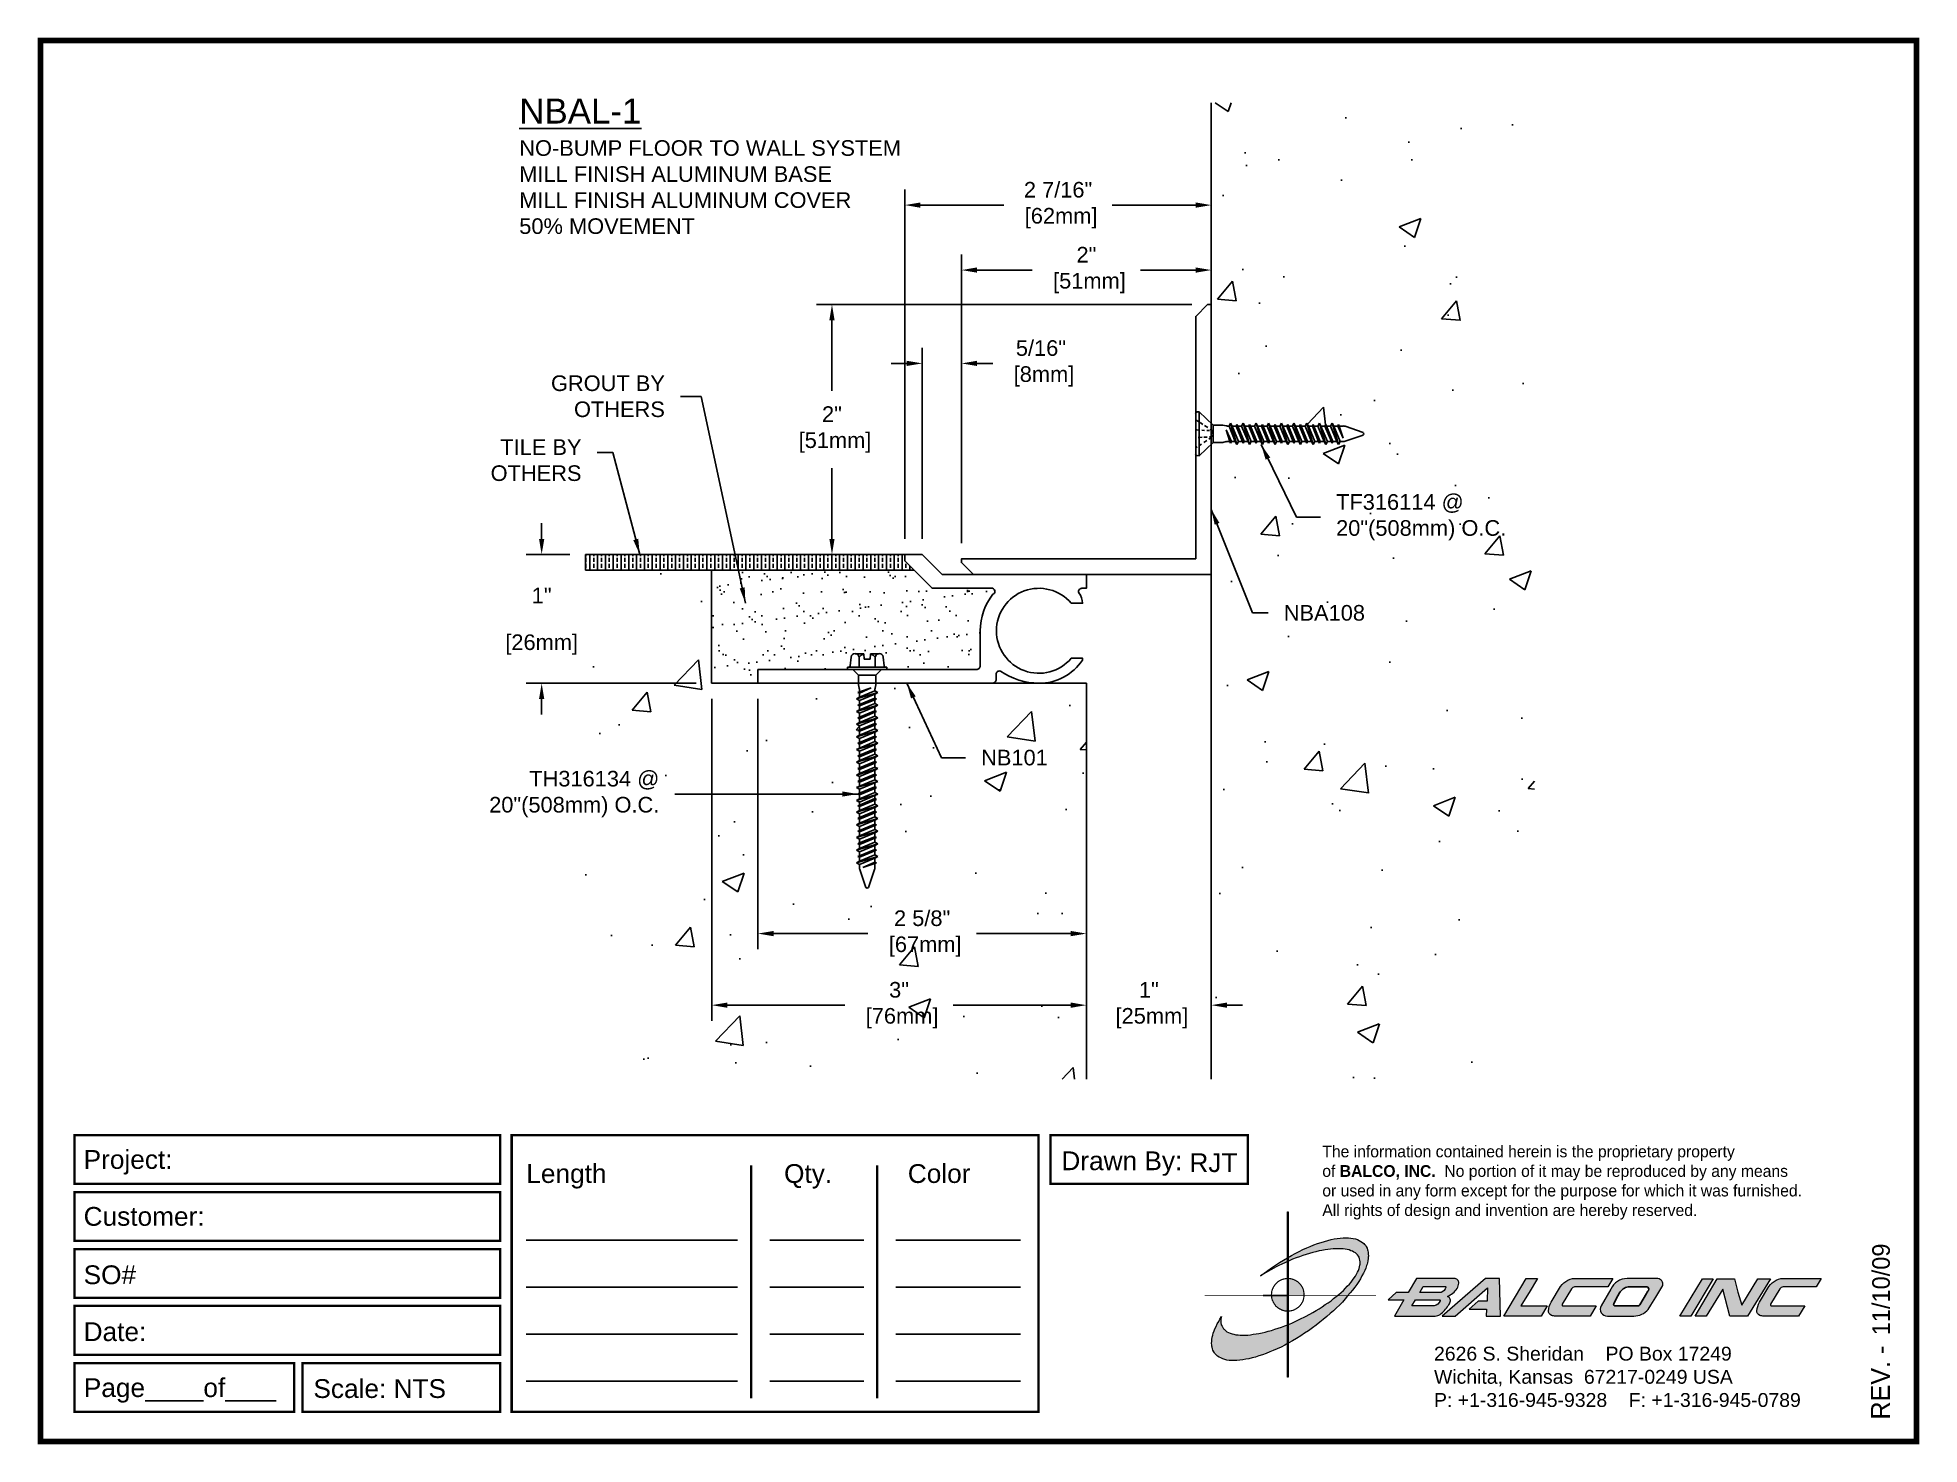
# Paper-space layout 'Layout1' of a CAD drawing. Header units: inches. Extents: x 0 to 10, y 0 to 7.5.
# The model-space entities are those that its viewports show. They can reach past a viewport. Long polylines and large blocks are cut down to what shows.
import ezdxf

# ---------------------------------------------------------------- set-up
doc = ezdxf.new("R2010")
doc.units = ezdxf.units.IN
doc.header["$MEASUREMENT"] = 0
for name, color, linetype in [('ANCHORS', 4, 'Continuous'), ('Border', 7, 'Continuous'), ('CONDITIONS', 1, 'Continuous'), ('DIMENSIONS', 3, 'Continuous'), ('METALS', 7, 'Continuous'), ('TEXT', 2, 'Continuous')]:
    doc.layers.add(name, color=color, linetype=linetype)
doc.styles.add('ARIAL', font='arial.ttf')
doc.styles.add('Copyright', font='ERASDEMI.TTF')
doc.dimstyles.new('Arial', dxfattribs={"dimtxt": 0.125, "dimasz": 0.125, "dimexe": 0.125, "dimexo": 0.125, "dimgap": 0.125, "dimtad": 0, "dimtih": 1, "dimtoh": 1, "dimdec": 4, "dimzin": 3, "dimdsep": 46, "dimlunit": 4, "dimtxsty": 'ARIAL', "dimcen": 0.125, "dimadec": 0, "dimazin": 0, "dimtfac": 1, "dimtdec": 4, "dimtofl": 0, "dimtmove": 0, "dimatfit": 3, "dimfxl": 0, "dimfrac": 2, "dimtolj": 1, "dimtzin": 0, "dimarcsym": 0})
pattern_1 = [(50, (5.1741, 3.6602), (1.79315, -0.15688), [0.1875, -2.0625]), (355, (5.1741, 3.6602), (-0.34688, 1.88048), [0.15, -1.65]), (100.451, (5.3236, 3.6471), (1.44627, 1.7236), [0.15935, -1.75286]), (46.184, (5.1741, 4.1602), (2.6681, -0.4138), [0.28125, -3.09375]), (96.636, (5.3965, 4.1257), (2.33666, 2.4353), [0.23903, -2.6293]), (351.184, (5.1741, 4.1602), (2.33665, 2.4353), [0.225, -2.475]), (21, (5.4241, 4.0352), (1.49227, -1.00655), [0.1875, -2.0625]), (326, (5.4241, 4.0352), (0.60829, 1.81288), [0.15, -1.65]), (71.451, (5.5485, 3.9513), (2.10056, 0.80633), [0.15935, -1.75286]), (37.5, (5.17414, 3.66016), (0.0304, 0.832235), [0, -1.63, 0, -1.675, 0, -1.65625]), (7.5, (5.1741, 3.6602), (0.657674, 0.98603), [0, -0.955, 0, -1.5925, 0, -0.63125]), (327.5, (4.61664, 3.66016), (1.334556, -0.056387), [0, -0.625, 0, -1.95, 0, -2.5875]), (317.5, (4.3666, 3.6602), (1.457965, 0.25026), [0, -0.8125, 0, -1.295, 0, -1.8375])]

psp = doc.layouts.get("Layout1")

# ---------------------------------------------------------------- texts
at = {"insert": (6.843, 1.591), "char_height": 0.0625, "width": 50.295, "attachment_point": 1, "style": 'Copyright'}
psp.add_mtext('The information contained herein is the proprietary property\\Pof {\\fEras Bold ITC|b0|i0|c0|p34;BALCO, INC.}  No portion of it may be reproduced by any means\\Por used in any form except for the purpose for which it was furnished.\\PAll rights of design and invention are hereby reserved.', dxfattribs=at)
at = {"layer": 'Border', "insert": (7.438, 0.52), "char_height": 0.074, "width": 2.3438, "attachment_point": 1, "style": 'ARIAL'}
psp.add_mtext('2626 S. Sheridan    PO Box 17249\\PWichita, Kansas  67217-0249 USA \\PP: +1-316-945-9328    F: +1-316-945-0789', dxfattribs=at)

msp = doc.modelspace()

# ---------------------------------------------------------------- texts
at = {"layer": 'TEXT', "insert": (8.60967, 13.72766), "char_height": 0.2, "width": 3.78125, "attachment_point": 1, "style": 'ARIAL'}
msp.add_mtext('{\\LNBAL-1\\P\\H0.625x;\\lNO-BUMP FLOOR TO WALL SYSTEM\\PMILL FINISH ALUMINUM BASE\\PMILL FINISH ALUMINUM COVER\\P50% MOVEMENT}', dxfattribs=at)
at = {"layer": 'TEXT', "char_height": 0.125, "style": 'ARIAL'}
for s, insert, attachment_point in [('GROUT BY\\POTHERS', (9.77547, 11.34437), 6), ('TILE BY\\POTHERS', (9.10799, 10.83297), 6), ('TF316114 @\\P20"(508mm) O.C.', (15.1488, 10.37629), 4), ('NBA108', (14.72979, 9.61104), 4), ('NB101', (12.30717, 8.4527), 4), ('TH316134 @\\P20"(508mm) O.C.', (9.73086, 8.16175), 6)]:
    msp.add_mtext(s, dxfattribs=dict(at, insert=insert, attachment_point=attachment_point))

# ---------------------------------------------------------------- blocks, each defined once
blk = doc.blocks.new('ACADlogo')
h = blk.add_hatch(color=256)
h.paths.add_polyline_path([(-3.346, 1.223), (-3.351, 1.223), (-3.351, 0.979), (-3.346, 0.982)])
h.paths.add_polyline_path([(-3.346, 0.961), (-3.351, 0.959), (-3.351, 0.868), (-3.346, 0.868)])
h.paths.add_polyline_path([(-3.346, 0.777), (-3.351, 0.777), (-3.351, 0.699), (-3.351, 0.695), (-3.35, 0.695), (-3.346, 0.695)])
h.paths.add_polyline_path([(-3.346, 0.864), (-3.346, 0.868), (-3.35, 0.868), (-3.351, 0.868), (-3.351, 0.777), (-3.346, 0.777), (-3.346, 0.778), (-3.348, 0.778)])
h.paths.add_polyline_path([(-3.346, 0.524), (-3.351, 0.521), (-3.351, 0.342), (-3.346, 0.342)])
h.paths.add_polyline_path([(-3.346, 0.695), (-3.351, 0.695), (-3.351, 0.621), (-3.346, 0.623)])
h.paths.add_polyline_path([(-3.346, 0.623), (-3.351, 0.621), (-3.351, 0.521), (-3.346, 0.524)])
h.paths.add_polyline_path([(-3.346, 0.982), (-3.351, 0.979), (-3.351, 0.959), (-3.346, 0.961)])
h = blk.add_hatch(color=175)
h.paths.add_polyline_path([(-3.518, 0.573), (-3.534, 0.571), (-3.548, 0.569), (-3.562, 0.567), (-3.576, 0.567), (-3.589, 0.566), (-3.602, 0.567), (-3.614, 0.568), (-3.625, 0.569), (-3.636, 0.572), (-3.646, 0.574), (-3.656, 0.577), (-3.664, 0.581), (-3.673, 0.585), (-3.679, 0.589), (-3.685, 0.595), (-3.688, 0.598), (-3.691, 0.6), (-3.695, 0.607), (-3.699, 0.614), (-3.703, 0.621), (-3.704, 0.626), (-3.705, 0.631), (-3.706, 0.637), (-3.706, 0.642), (-3.705, 0.648), (-3.705, 0.653), (-3.703, 0.659), (-3.702, 0.665), (-3.71, 0.652), (-3.717, 0.639), (-3.725, 0.626), (-3.731, 0.613), (-3.737, 0.601), (-3.741, 0.589), (-3.746, 0.577), (-3.749, 0.566), (-3.751, 0.555), (-3.753, 0.544), (-3.754, 0.538), (-3.754, 0.533), (-3.755, 0.523), (-3.754, 0.513), (-3.753, 0.508), (-3.752, 0.503), (-3.75, 0.494), (-3.748, 0.486), (-3.743, 0.477), (-3.74, 0.473), (-3.738, 0.469), (-3.734, 0.465), (-3.73, 0.461), (-3.723, 0.455), (-3.715, 0.449), (-3.706, 0.445), (-3.695, 0.44), (-3.685, 0.437), (-3.674, 0.434), (-3.661, 0.432), (-3.648, 0.431), (-3.634, 0.431), (-3.62, 0.431), (-3.604, 0.433), (-3.588, 0.435), (-3.572, 0.438), (-3.556, 0.441), (-3.538, 0.445), (-3.52, 0.449), (-3.503, 0.456), (-3.483, 0.461), (-3.464, 0.469), (-3.445, 0.477), (-3.426, 0.485), (-3.406, 0.494), (-3.385, 0.503), (-3.364, 0.514), (-3.351, 0.521), (-3.351, 0.621), (-3.364, 0.616), (-3.382, 0.609), (-3.4, 0.603), (-3.418, 0.598), (-3.436, 0.592), (-3.453, 0.587), (-3.47, 0.583), (-3.486, 0.579), (-3.503, 0.576)])
h.paths.add_polyline_path([(-3.215, 0.687), (-3.251, 0.667), (-3.289, 0.649), (-3.327, 0.631), (-3.345, 0.623), (-3.346, 0.623), (-3.346, 0.524), (-3.343, 0.525), (-3.323, 0.537), (-3.302, 0.549), (-3.28, 0.563), (-3.259, 0.577), (-3.238, 0.59), (-3.218, 0.605), (-3.198, 0.62), (-3.179, 0.635), (-3.16, 0.65), (-3.141, 0.665), (-3.123, 0.681), (-3.106, 0.696), (-3.089, 0.712), (-3.074, 0.727), (-3.058, 0.743), (-3.043, 0.759), (-3.03, 0.775), (-3.028, 0.777), (-3.085, 0.777), (-3.091, 0.772), (-3.105, 0.761), (-3.118, 0.75), (-3.134, 0.739), (-3.149, 0.729), (-3.165, 0.718), (-3.182, 0.707), (-3.198, 0.697)])
h.paths.add_polyline_path([(-2.921, 1.009), (-2.922, 1.015), (-2.924, 1.02), (-2.926, 1.029), (-2.931, 1.038), (-2.934, 1.043), (-2.936, 1.047), (-2.94, 1.05), (-2.943, 1.054), (-2.951, 1.06), (-2.959, 1.066), (-2.968, 1.071), (-2.978, 1.075), (-2.989, 1.079), (-3, 1.081), (-3.013, 1.083), (-3.026, 1.084), (-3.04, 1.084), (-3.054, 1.084), (-3.07, 1.083), (-3.085, 1.081), (-3.102, 1.079), (-3.118, 1.075), (-3.136, 1.07), (-3.153, 1.066), (-3.171, 1.06), (-3.191, 1.054), (-3.21, 1.047), (-3.229, 1.039), (-3.248, 1.031), (-3.268, 1.022), (-3.289, 1.012), (-3.31, 1.002), (-3.33, 0.991), (-3.346, 0.982), (-3.346, 0.961), (-3.342, 0.962), (-3.323, 0.971), (-3.305, 0.978), (-3.287, 0.984), (-3.268, 0.991), (-3.251, 0.996), (-3.234, 1.002), (-3.216, 1.007), (-3.199, 1.011), (-3.182, 1.015), (-3.167, 1.018), (-3.15, 1.021), (-3.136, 1.023), (-3.121, 1.025), (-3.107, 1.026), (-3.093, 1.026), (-3.079, 1.027), (-3.067, 1.026), (-3.054, 1.026), (-3.043, 1.025), (-3.032, 1.022), (-3.022, 1.02), (-3.013, 1.016), (-3.004, 1.013), (-2.997, 1.009), (-2.989, 1.005), (-2.983, 0.999), (-2.98, 0.996), (-2.978, 0.994), (-2.973, 0.987), (-2.969, 0.981), (-2.967, 0.973), (-2.965, 0.965), (-2.964, 0.957), (-2.964, 0.949), (-2.964, 0.944), (-2.965, 0.94), (-2.967, 0.93), (-2.969, 0.921), (-2.973, 0.911), (-2.978, 0.901), (-2.983, 0.891), (-2.989, 0.881), (-2.996, 0.871), (-3.004, 0.86), (-3.012, 0.849), (-3.021, 0.838), (-3.032, 0.827), (-3.042, 0.816), (-3.053, 0.805), (-3.065, 0.794), (-3.077, 0.783), (-3.085, 0.777), (-3.028, 0.777), (-3.016, 0.791), (-3.004, 0.806), (-2.992, 0.822), (-2.981, 0.837), (-2.971, 0.852), (-2.962, 0.866), (-2.954, 0.882), (-2.946, 0.896), (-2.939, 0.91), (-2.934, 0.924), (-2.929, 0.938), (-2.926, 0.944), (-2.925, 0.951), (-2.922, 0.963), (-2.92, 0.975), (-2.92, 0.982), (-2.919, 0.987), (-2.92, 0.999), (-2.92, 1.005)])
h.paths.add_polyline_path([(-3.372, 0.966), (-3.393, 0.953), (-3.415, 0.94), (-3.435, 0.925), (-3.455, 0.911), (-3.475, 0.897), (-3.494, 0.882), (-3.468, 0.898), (-3.439, 0.915), (-3.41, 0.93), (-3.396, 0.938), (-3.38, 0.945), (-3.351, 0.959), (-3.351, 0.979)])
h = blk.add_hatch(color=256)
h.paths.add_polyline_path([(-3.268, 0.814), (-3.27, 0.819), (-3.273, 0.824), (-3.276, 0.828), (-3.279, 0.833), (-3.282, 0.837), (-3.286, 0.841), (-3.29, 0.845), (-3.294, 0.849), (-3.298, 0.852), (-3.303, 0.855), (-3.308, 0.858), (-3.313, 0.86), (-3.318, 0.863), (-3.323, 0.864), (-3.328, 0.866), (-3.334, 0.867), (-3.339, 0.868), (-3.345, 0.868), (-3.346, 0.868), (-3.346, 0.777), (-3.335, 0.777), (-3.262, 0.777), (-3.262, 0.781), (-3.262, 0.787), (-3.263, 0.792), (-3.264, 0.798), (-3.265, 0.803), (-3.266, 0.808)])
h.paths.add_polyline_path([(-3.351, 0.777), (-3.436, 0.777), (-3.435, 0.773), (-3.435, 0.768), (-3.434, 0.762), (-3.432, 0.757), (-3.431, 0.752), (-3.428, 0.747), (-3.426, 0.742), (-3.423, 0.737), (-3.42, 0.732), (-3.417, 0.728), (-3.414, 0.723), (-3.41, 0.719), (-3.406, 0.716), (-3.401, 0.712), (-3.397, 0.709), (-3.392, 0.706), (-3.387, 0.704), (-3.382, 0.701), (-3.377, 0.699), (-3.372, 0.698), (-3.367, 0.696), (-3.361, 0.695), (-3.356, 0.695), (-3.351, 0.695)])
h.paths.add_polyline_path([(-3.346, 0.868), (-3.35, 0.868), (-3.351, 0.868), (-3.351, 0.777), (-3.346, 0.777)])
h = blk.add_hatch(color=256)
h.paths.add_polyline_path([(-2.438, 0.844, 0.412988), (-2.461, 0.869), (-2.663, 0.869), (-2.707, 0.794), (-2.771, 0.794), (-2.815, 0.755), (-2.73, 0.755), (-2.781, 0.668), (-2.563, 0.668, 0.107996), (-2.538, 0.677, 0.108939), (-2.494, 0.724, 0.080345), (-2.483, 0.745, 0.419497), (-2.499, 0.773, 0.149928), (-2.447, 0.815, 0.134283)])
h.paths.add_polyline_path([(-2.507, 0.821, -0.209012), (-2.532, 0.794), (-2.538, 0.794), (-2.646, 0.794), (-2.627, 0.825), (-2.51, 0.825, -0.56619)], flags=16)
h.paths.add_polyline_path([(-2.538, 0.75, -0.241309), (-2.569, 0.722), (-2.688, 0.722), (-2.669, 0.755), (-2.541, 0.755, -0.56619)], flags=16)
for points in [[(-2.285, 0.819), (-2.287, 0.748), (-2.335, 0.748), (-2.383, 0.705), (-2.29, 0.705), (-2.292, 0.668), (-2.215, 0.668), (-2.221, 0.869), (-2.295, 0.869), (-2.527, 0.668), (-2.458, 0.668)], [(-2.018, 0.869), (-2.079, 0.869), (-2.198, 0.668), (-2, 0.668), (-1.968, 0.722), (-2.107, 0.722), (-2.085, 0.759), (-2.064, 0.794)], [(-1.617, 0.869), (-1.807, 0.869, 0.270182), (-1.896, 0.825), (-1.946, 0.742, 0.109019), (-1.961, 0.695, 0.340665), (-1.945, 0.672, 0.129907), (-1.923, 0.668), (-1.738, 0.668), (-1.706, 0.722), (-1.878, 0.722), (-1.882, 0.722, -0.601242), (-1.887, 0.731), (-1.838, 0.813, -0.253048), (-1.821, 0.823), (-1.645, 0.823)], [(-1.083, 0.867), (-1.14, 0.867), (-1.261, 0.667), (-1.26, 0.667), (-1.202, 0.667)], [(-0.96, 0.83), (-0.969, 0.867), (-1.061, 0.867), (-1.179, 0.667), (-1.12, 0.667), (-1.031, 0.812), (-0.995, 0.667), (-0.9, 0.667), (-0.778, 0.867), (-0.846, 0.867), (-0.931, 0.727), (-0.951, 0.795)], [(-0.507, 0.869), (-0.697, 0.869, 0.270182), (-0.786, 0.825), (-0.836, 0.742, 0.109019), (-0.85, 0.695, 0.340665), (-0.835, 0.672, 0.129907), (-0.812, 0.668), (-0.628, 0.668), (-0.595, 0.722), (-0.768, 0.722), (-0.772, 0.722, -0.601242), (-0.777, 0.731), (-0.728, 0.813, -0.253048), (-0.71, 0.823), (-0.534, 0.823)], [(-3.346, 0.623), (-3.351, 0.621), (-3.351, 0.521), (-3.346, 0.524)]]:
    blk.add_hatch(color=256).paths.add_polyline_path(points)
h = blk.add_hatch(color=256)
h.paths.add_polyline_path([(-1.377, 0.868), (-1.383, 0.868), (-1.383, 0.868), (-1.44, 0.868), (-1.492, 0.868), (-1.541, 0.868, 0.297712), (-1.628, 0.811), (-1.68, 0.723, 0.585116), (-1.646, 0.668), (-1.506, 0.668, 0.210586), (-1.429, 0.703), (-1.415, 0.726), (-1.389, 0.769), (-1.352, 0.831, 0.4352)])
h.paths.add_polyline_path([(-1.437, 0.823, -0.603783), (-1.428, 0.805), (-1.431, 0.801), (-1.434, 0.796), (-1.438, 0.789), (-1.474, 0.728, -0.229001), (-1.489, 0.722), (-1.494, 0.722), (-1.501, 0.722), (-1.597, 0.722), (-1.604, 0.722, -0.492401), (-1.613, 0.734), (-1.601, 0.757), (-1.591, 0.775), (-1.582, 0.791, -0.238368), (-1.535, 0.823)], flags=16)
for q in [(-3.48, 0.777), (-3.351, 0.642)]:
    blk.add_line((-3.351, 0.777), q)
at = {"color": 7, "lineweight": 0}
for points in [[(-3.351, 1.223), (-3.346, 1.223), (-3.346, 0.342), (-3.351, 0.342), (-3.351, 1.223)], [(-2.292, 0.668), (-2.215, 0.668), (-2.221, 0.869), (-2.295, 0.869), (-2.527, 0.668), (-2.458, 0.668), (-2.285, 0.819), (-2.287, 0.748), (-2.286, 0.748), (-2.335, 0.748), (-2.383, 0.705), (-2.29, 0.705), (-2.292, 0.668), (-2.292, 0.668)], [(-2.198, 0.668), (-2.079, 0.869), (-2.018, 0.869), (-2.064, 0.794), (-2.085, 0.759), (-2.107, 0.722), (-1.968, 0.722), (-2, 0.668), (-2.198, 0.668), (-2.198, 0.668)], [(-1.383, 0.868), (-1.383, 0.868)], [(-1.261, 0.667), (-1.14, 0.867), (-1.083, 0.867), (-1.202, 0.667), (-1.26, 0.667), (-1.261, 0.667), (-1.261, 0.667)], [(-0.9, 0.667), (-0.995, 0.667), (-1.031, 0.812), (-1.12, 0.667), (-1.179, 0.667), (-1.061, 0.867), (-0.969, 0.867), (-0.96, 0.83), (-0.951, 0.795), (-0.931, 0.727), (-0.846, 0.867), (-0.778, 0.867), (-0.9, 0.667), (-0.9, 0.667)]]:
    blk.add_lwpolyline(points, dxfattribs=at)
at = {"color": 175, "lineweight": 0}
blk.add_lwpolyline([(-2.926, 1.029), (-2.924, 1.02), (-2.922, 1.015), (-2.921, 1.009), (-2.92, 1.005), (-2.92, 0.999), (-2.919, 0.987), (-2.92, 0.982), (-2.92, 0.975), (-2.922, 0.963), (-2.925, 0.951), (-2.926, 0.944), (-2.929, 0.938), (-2.934, 0.924), (-2.939, 0.91), (-2.946, 0.896), (-2.954, 0.882), (-2.962, 0.866), (-2.971, 0.852), (-2.981, 0.837), (-2.992, 0.822), (-3.004, 0.806), (-3.016, 0.791), (-3.03, 0.775), (-3.043, 0.759), (-3.058, 0.743), (-3.074, 0.727), (-3.089, 0.712), (-3.106, 0.696), (-3.123, 0.681), (-3.141, 0.665), (-3.16, 0.65), (-3.179, 0.635), (-3.198, 0.62), (-3.218, 0.605), (-3.238, 0.59), (-3.259, 0.577), (-3.28, 0.563), (-3.302, 0.549), (-3.323, 0.537), (-3.343, 0.525), (-3.364, 0.514), (-3.385, 0.503), (-3.406, 0.494), (-3.426, 0.485), (-3.445, 0.477), (-3.464, 0.469), (-3.483, 0.461), (-3.503, 0.456), (-3.52, 0.449), (-3.538, 0.445), (-3.556, 0.441), (-3.572, 0.438), (-3.588, 0.435), (-3.604, 0.433), (-3.62, 0.431), (-3.634, 0.431), (-3.648, 0.431), (-3.661, 0.432), (-3.674, 0.434), (-3.685, 0.437), (-3.695, 0.44), (-3.706, 0.445), (-3.715, 0.449), (-3.723, 0.455), (-3.73, 0.461), (-3.734, 0.465), (-3.738, 0.469), (-3.74, 0.473), (-3.743, 0.477), (-3.748, 0.486), (-3.75, 0.494), (-3.752, 0.503), (-3.753, 0.508), (-3.754, 0.513), (-3.755, 0.523), (-3.754, 0.533), (-3.754, 0.538), (-3.753, 0.544), (-3.751, 0.555), (-3.749, 0.566), (-3.746, 0.577), (-3.741, 0.589), (-3.737, 0.601), (-3.731, 0.613), (-3.725, 0.626), (-3.717, 0.639), (-3.71, 0.652), (-3.702, 0.665), (-3.703, 0.659), (-3.705, 0.653), (-3.705, 0.648), (-3.706, 0.642), (-3.706, 0.637), (-3.705, 0.631), (-3.704, 0.626), (-3.703, 0.621), (-3.699, 0.614), (-3.695, 0.607), (-3.691, 0.6), (-3.688, 0.598), (-3.685, 0.595), (-3.679, 0.589), (-3.673, 0.585), (-3.664, 0.581), (-3.656, 0.577), (-3.646, 0.574), (-3.636, 0.572), (-3.625, 0.569), (-3.614, 0.568), (-3.602, 0.567), (-3.589, 0.566), (-3.576, 0.567), (-3.562, 0.567), (-3.548, 0.569), (-3.534, 0.571), (-3.518, 0.573), (-3.503, 0.576), (-3.486, 0.579), (-3.47, 0.583), (-3.453, 0.587), (-3.436, 0.592), (-3.418, 0.598), (-3.4, 0.603), (-3.382, 0.609), (-3.364, 0.616), (-3.345, 0.623), (-3.327, 0.631), (-3.289, 0.649), (-3.251, 0.667), (-3.215, 0.687), (-3.198, 0.697), (-3.182, 0.707), (-3.165, 0.718), (-3.149, 0.729), (-3.134, 0.739), (-3.118, 0.75), (-3.105, 0.761), (-3.091, 0.772), (-3.077, 0.783), (-3.065, 0.794), (-3.053, 0.805), (-3.042, 0.816), (-3.032, 0.827), (-3.021, 0.838), (-3.012, 0.849), (-3.004, 0.86), (-2.996, 0.871), (-2.989, 0.881), (-2.983, 0.891), (-2.978, 0.901), (-2.973, 0.911), (-2.969, 0.921), (-2.967, 0.93), (-2.965, 0.94), (-2.964, 0.944), (-2.964, 0.949), (-2.964, 0.957), (-2.965, 0.965), (-2.967, 0.973), (-2.969, 0.981), (-2.973, 0.987), (-2.978, 0.994), (-2.98, 0.996), (-2.983, 0.999), (-2.989, 1.005), (-2.997, 1.009), (-3.004, 1.013), (-3.013, 1.016), (-3.022, 1.02), (-3.032, 1.022), (-3.043, 1.025), (-3.054, 1.026), (-3.067, 1.026), (-3.079, 1.027), (-3.093, 1.026), (-3.107, 1.026), (-3.121, 1.025), (-3.136, 1.023), (-3.15, 1.021), (-3.167, 1.018), (-3.182, 1.015), (-3.199, 1.011), (-3.216, 1.007), (-3.234, 1.002), (-3.251, 0.996), (-3.268, 0.991), (-3.287, 0.984), (-3.305, 0.978), (-3.323, 0.971), (-3.342, 0.962), (-3.38, 0.945), (-3.396, 0.938), (-3.41, 0.93), (-3.439, 0.915), (-3.468, 0.898), (-3.494, 0.882), (-3.475, 0.897), (-3.455, 0.911), (-3.435, 0.925), (-3.415, 0.94), (-3.393, 0.953), (-3.372, 0.966), (-3.351, 0.979), (-3.33, 0.991), (-3.31, 1.002), (-3.289, 1.012), (-3.268, 1.022), (-3.248, 1.031), (-3.229, 1.039), (-3.21, 1.047), (-3.191, 1.054), (-3.171, 1.06), (-3.153, 1.066), (-3.136, 1.07), (-3.118, 1.075), (-3.102, 1.079), (-3.085, 1.081), (-3.07, 1.083), (-3.054, 1.084), (-3.04, 1.084), (-3.026, 1.084), (-3.013, 1.083), (-3, 1.081), (-2.989, 1.079), (-2.978, 1.075), (-2.968, 1.071), (-2.959, 1.066), (-2.951, 1.06), (-2.943, 1.054), (-2.94, 1.05), (-2.936, 1.047), (-2.934, 1.043), (-2.931, 1.038), (-2.926, 1.029), (-2.926, 1.029)], dxfattribs=at)
at = {"color": 7, "lineweight": 0, "const_width": 0.0064}
blk.add_lwpolyline([(-3.262, 0.781), (-3.262, 0.787), (-3.263, 0.792), (-3.264, 0.798), (-3.265, 0.803), (-3.266, 0.808), (-3.268, 0.814), (-3.27, 0.819), (-3.273, 0.824), (-3.276, 0.828), (-3.279, 0.833), (-3.282, 0.837), (-3.286, 0.841), (-3.29, 0.845), (-3.294, 0.849), (-3.298, 0.852), (-3.303, 0.855), (-3.308, 0.858), (-3.313, 0.86), (-3.318, 0.863), (-3.323, 0.864), (-3.328, 0.866), (-3.334, 0.867), (-3.339, 0.868), (-3.345, 0.868), (-3.35, 0.868), (-3.356, 0.868), (-3.361, 0.867), (-3.367, 0.866), (-3.372, 0.865), (-3.377, 0.863), (-3.382, 0.862), (-3.387, 0.859), (-3.392, 0.857), (-3.397, 0.854), (-3.401, 0.851), (-3.406, 0.847), (-3.41, 0.843), (-3.414, 0.839), (-3.417, 0.835), (-3.42, 0.831), (-3.423, 0.826), (-3.426, 0.821), (-3.428, 0.816), (-3.431, 0.811), (-3.432, 0.806), (-3.434, 0.801), (-3.435, 0.795), (-3.435, 0.79), (-3.436, 0.784), (-3.436, 0.779), (-3.435, 0.773), (-3.435, 0.768), (-3.434, 0.762), (-3.432, 0.757), (-3.431, 0.752), (-3.428, 0.747), (-3.426, 0.742), (-3.423, 0.737), (-3.42, 0.732), (-3.417, 0.728), (-3.414, 0.723), (-3.41, 0.719), (-3.406, 0.716), (-3.401, 0.712), (-3.397, 0.709), (-3.392, 0.706), (-3.387, 0.704), (-3.382, 0.701), (-3.377, 0.699), (-3.372, 0.698), (-3.367, 0.696), (-3.361, 0.695), (-3.356, 0.695), (-3.35, 0.695), (-3.345, 0.695), (-3.339, 0.695), (-3.334, 0.696), (-3.328, 0.697), (-3.323, 0.698), (-3.318, 0.7), (-3.313, 0.702), (-3.308, 0.705), (-3.303, 0.708), (-3.298, 0.711), (-3.294, 0.714), (-3.29, 0.718), (-3.286, 0.721), (-3.282, 0.726), (-3.279, 0.73), (-3.276, 0.734), (-3.273, 0.739), (-3.27, 0.744), (-3.268, 0.749), (-3.266, 0.754), (-3.265, 0.76), (-3.264, 0.765), (-3.263, 0.77), (-3.262, 0.776), (-3.262, 0.781)], dxfattribs=at)
at = {"color": 7, "lineweight": 0}
for points in [[(-2.447, 0.815, 0.130368), (-2.438, 0.843, 0.448367), (-2.463, 0.869), (-2.663, 0.869), (-2.707, 0.794), (-2.771, 0.794), (-2.815, 0.755), (-2.73, 0.755), (-2.781, 0.668), (-2.563, 0.668, 0.107996), (-2.538, 0.677, 0.108939), (-2.494, 0.724, 0.077395), (-2.484, 0.744, 0.430878), (-2.499, 0.773, 0.149928)], [(-2.507, 0.821, -0.209012), (-2.532, 0.794), (-2.538, 0.794), (-2.646, 0.794), (-2.627, 0.825), (-2.512, 0.825), (-2.509, 0.825, -0.531288)], [(-1.838, 0.813), (-1.887, 0.731, 0.587385), (-1.882, 0.722), (-1.878, 0.722), (-1.706, 0.722), (-1.738, 0.668), (-1.923, 0.668, -0.129907), (-1.945, 0.672, -0.349839), (-1.961, 0.696, -0.107341), (-1.946, 0.742), (-1.896, 0.825, -0.270182), (-1.807, 0.869), (-1.617, 0.869), (-1.645, 0.823), (-1.821, 0.823, 0.252436)], [(-1.68, 0.723, 0.585116), (-1.646, 0.668), (-1.506, 0.668, 0.210586), (-1.429, 0.703), (-1.415, 0.726), (-1.389, 0.769), (-1.352, 0.831, 0.4352), (-1.377, 0.868), (-1.383, 0.868), (-1.383, 0.868), (-1.44, 0.868), (-1.492, 0.868), (-1.541, 0.868, 0.297712), (-1.628, 0.811)], [(-0.728, 0.813), (-0.777, 0.731, 0.587385), (-0.772, 0.722), (-0.768, 0.722), (-0.595, 0.722), (-0.628, 0.668), (-0.812, 0.668, -0.129907), (-0.835, 0.672, -0.349839), (-0.85, 0.696, -0.107341), (-0.836, 0.742), (-0.786, 0.825, -0.270182), (-0.697, 0.869), (-0.507, 0.869), (-0.534, 0.823), (-0.71, 0.823, 0.252436)], [(-2.569, 0.722), (-2.688, 0.722), (-2.669, 0.755), (-2.543, 0.755), (-2.54, 0.755, -0.531288), (-2.538, 0.75, -0.241309)]]:
    blk.add_lwpolyline(points, format="xyb", close=True, dxfattribs=at)
blk.add_lwpolyline([(-1.437, 0.823), (-1.535, 0.823, 0.238368), (-1.582, 0.791), (-1.591, 0.775), (-1.601, 0.757), (-1.613, 0.734, 0.490298), (-1.604, 0.722), (-1.597, 0.722), (-1.501, 0.722), (-1.494, 0.722), (-1.489, 0.722, 0.229001), (-1.474, 0.728), (-1.438, 0.789), (-1.434, 0.796), (-1.431, 0.801), (-1.428, 0.805, 0.603783)], format="xyb", close=True)
blk.add_lwpolyline([(-2.879, 0.777, 0.00455, 0.00455, 0), (-3.791, 0.777, 0.00183, 0.00183, 0), (-3.791, 0.777, 0.00183, 0.00183, 0)], format="xyseb", dxfattribs=at)
blk = doc.blocks.new('Quantity Data')
at = {"layer": 'Border', "color": 253}
for p, q in [((2.755, 1.254), (3.881, 1.254)), ((4.054, 1.254), (4.553, 1.254)), ((4.725, 1.254), (5.389, 1.254)), ((2.755, 1.004), (3.881, 1.004)), ((4.054, 1.004), (4.553, 1.004)), ((4.725, 1.004), (5.389, 1.004)), ((2.755, 0.754), (3.881, 0.754)), ((4.054, 0.754), (4.553, 0.754)), ((4.725, 0.754), (5.389, 0.754)), ((2.755, 0.504), (3.881, 0.504)), ((4.054, 0.504), (4.553, 0.504)), ((4.725, 0.504), (5.389, 0.504))]:
    blk.add_line(p, q, dxfattribs=at)
at = {"layer": 'Border', "const_width": 0.0125}
blk.add_lwpolyline([(5.485, 0.341), (2.678, 0.341), (2.678, 1.813), (5.485, 1.813)], close=True, dxfattribs=at)
for points in [[(3.953, 1.653), (3.953, 0.412)], [(4.625, 1.653), (4.625, 0.412)]]:
    blk.add_lwpolyline(points, dxfattribs=at)
at = {"layer": 'Border', "style": 'ARIAL'}
for s, p in [('Length', (2.756, 1.559)), ('Qty.', (4.129, 1.559)), ('Color', (4.788, 1.559))]:
    blk.add_text(s, height=0.1, dxfattribs=at).set_placement(p)
blk = doc.blocks.new('Drawn By')
at = {"layer": 'Border', "const_width": 0.0125}
blk.add_lwpolyline([(5.38, 1.813), (6.432, 1.813), (6.432, 1.554), (5.38, 1.554)], close=True, dxfattribs=at)
at = {"layer": 'Border', "style": 'ARIAL'}
blk.add_text('Drawn By: ', height=0.1, dxfattribs=at).set_placement((5.438, 1.627))
blk.add_attdef('XXX', (6.12, 1.617), '', height=0.1, dxfattribs=at)
blk = doc.blocks.new('Project Info')
at = {"layer": 'Border', "const_width": 0.0125}
for points in [[(0.182, 1.813), (2.448, 1.813), (2.448, 1.554), (0.182, 1.554)], [(0.182, 1.51), (2.448, 1.51), (2.448, 1.251), (0.182, 1.251)], [(0.182, 1.207), (2.448, 1.207), (2.448, 0.947), (0.182, 0.947)], [(0.182, 0.904), (2.448, 0.904), (2.448, 0.644), (0.182, 0.644)], [(0.182, 0.6), (1.352, 0.6), (1.352, 0.341), (0.182, 0.341)], [(1.396, 0.6), (2.448, 0.6), (2.448, 0.341), (1.396, 0.341)]]:
    blk.add_lwpolyline(points, close=True, dxfattribs=at)
at = {"layer": 'Border', "style": 'ARIAL'}
for s, p in [('Project:', (0.23, 1.634)), ('Customer:', (0.23, 1.331)), ('SO#', (0.23, 1.02)), ('Date:', (0.23, 0.717)), ('Page%%u        %%uof%%u       ', (0.231, 0.419)), ('Scale: NTS', (1.454, 0.414))]:
    blk.add_text(s, height=0.1, dxfattribs=at).set_placement(p)
blk = doc.blocks.new('REV')
at = {"style": 'Copyright'}
blk.add_text('REV. -', height=0.1, rotation=90, dxfattribs=at).set_placement((-0.142, 0.117))
at = {"style": 'Copyright', "flags": 4}
blk.add_attdef('REVISIONDATE', (-0.142, 0.566), '', height=0.0938, rotation=90, dxfattribs=at)
blk = doc.blocks.new('Th316134')
for p, q in [((-0.135, 1.779), (-0.129, 1.85)), ((-0.097, 1.877), (-0.027, 1.877)), ((-0.065, 1.769), (-0.065, 1.85)), ((-0.023, 1.833), (-0.027, 1.877)), ((-0.023, 1.833), (0.023, 1.833)), ((0.023, 1.833), (0.027, 1.877)), ((0.027, 1.877), (0.097, 1.877)), ((0.064, 1.769), (0.064, 1.85)), ((0.135, 1.779), (0.129, 1.85)), ((-0.157, 1.75), (-0.157, 1.769)), ((-0.157, 1.769), (0.157, 1.769)), ((-0.157, 1.75), (0.157, 1.75)), ((-0.115, 1.75), (-0.07, 1.705)), ((-0.07, 1.705), (-0.07, 1.638)), ((-0.07, 1.705), (0.07, 1.705)), ((0.115, 1.75), (0.07, 1.705)), ((0.07, 1.705), (0.07, 1.638)), ((0.157, 1.769), (0.157, 1.75)), ((-0.086, 1.516), (0.086, 1.566)), ((-0.086, 1.516), (-0.062, 1.529)), ((-0.086, 1.516), (-0.062, 1.503)), ((-0.074, 1.566), (0.032, 1.603)), ((-0.074, 1.566), (-0.062, 1.573)), ((-0.074, 1.566), (-0.062, 1.56)), ((-0.074, 1.465), (0.074, 1.516)), ((-0.069, 1.628), (-0.063, 1.602)), ((-0.062, 1.573), (0.032, 1.603)), ((0.032, 1.603), (-0.062, 1.56)), ((-0.062, 1.593), (-0.062, 1.573)), ((0.062, 1.579), (-0.062, 1.529)), ((-0.062, 1.56), (-0.062, 1.529)), ((0.062, 1.553), (-0.062, 1.503)), ((-0.062, 1.471), (0.062, 1.522)), ((0.062, 1.509), (-0.062, 1.459)), ((0.062, 1.593), (0.062, 1.579)), ((0.086, 1.566), (0.062, 1.579)), ((0.086, 1.566), (0.062, 1.553)), ((0.062, 1.553), (0.062, 1.522)), ((0.074, 1.516), (0.062, 1.522)), ((0.074, 1.516), (0.062, 1.509)), ((0.062, 1.509), (0.062, 1.478)), ((0.069, 1.628), (0.063, 1.602)), ((-0.086, 1.414), (0.086, 1.465)), ((-0.086, 1.414), (-0.062, 1.427)), ((-0.086, 1.414), (-0.062, 1.401)), ((-0.086, 1.313), (0.086, 1.363)), ((-0.074, 1.465), (-0.062, 1.471)), ((-0.074, 1.465), (-0.062, 1.459)), ((-0.074, 1.363), (0.074, 1.414)), ((-0.074, 1.363), (-0.062, 1.369)), ((-0.074, 1.363), (-0.062, 1.357)), ((-0.062, 1.503), (-0.062, 1.471)), ((0.062, 1.478), (-0.062, 1.427)), ((-0.062, 1.459), (-0.062, 1.427)), ((0.062, 1.452), (-0.062, 1.401)), ((-0.062, 1.369), (0.062, 1.42)), ((0.062, 1.408), (-0.062, 1.357)), ((-0.062, 1.401), (-0.062, 1.369)), ((0.062, 1.376), (-0.062, 1.325)), ((-0.062, 1.357), (-0.062, 1.325)), ((0.086, 1.465), (0.062, 1.478)), ((0.086, 1.465), (0.062, 1.452)), ((0.062, 1.452), (0.062, 1.42)), ((0.074, 1.414), (0.062, 1.42)), ((0.074, 1.414), (0.062, 1.408)), ((0.062, 1.408), (0.062, 1.376)), ((0.086, 1.363), (0.062, 1.376)), ((0.086, 1.363), (0.062, 1.35)), ((-0.086, 1.313), (-0.062, 1.325)), ((-0.086, 1.313), (-0.062, 1.3)), ((-0.086, 1.211), (0.086, 1.262)), ((-0.086, 1.211), (-0.062, 1.224)), ((-0.086, 1.211), (-0.062, 1.198)), ((-0.074, 1.262), (0.074, 1.313)), ((-0.074, 1.262), (-0.062, 1.268)), ((-0.074, 1.262), (-0.062, 1.256)), ((-0.074, 1.16), (0.074, 1.211)), ((0.062, 1.35), (-0.062, 1.3)), ((-0.062, 1.268), (0.062, 1.319)), ((0.062, 1.306), (-0.062, 1.256)), ((-0.062, 1.3), (-0.062, 1.268)), ((0.062, 1.275), (-0.062, 1.224)), ((-0.062, 1.256), (-0.062, 1.224)), ((0.062, 1.249), (-0.062, 1.198)), ((-0.062, 1.166), (0.062, 1.217)), ((0.062, 1.35), (0.062, 1.319)), ((0.074, 1.313), (0.062, 1.319)), ((0.074, 1.313), (0.062, 1.306)), ((0.062, 1.306), (0.062, 1.275)), ((0.086, 1.262), (0.062, 1.275)), ((0.086, 1.262), (0.062, 1.249)), ((0.062, 1.249), (0.062, 1.217)), ((0.074, 1.211), (0.062, 1.217)), ((0.074, 1.211), (0.062, 1.205)), ((-0.086, 1.109), (0.086, 1.16)), ((-0.086, 1.109), (-0.062, 1.122)), ((-0.086, 1.109), (-0.062, 1.096)), ((-0.086, 1.008), (0.086, 1.059)), ((-0.074, 1.16), (-0.062, 1.166)), ((-0.074, 1.16), (-0.062, 1.154)), ((-0.074, 1.059), (0.074, 1.109)), ((-0.074, 1.059), (-0.062, 1.065)), ((-0.074, 1.059), (-0.062, 1.052)), ((0.062, 1.205), (-0.062, 1.154)), ((-0.062, 1.198), (-0.062, 1.166)), ((0.062, 1.173), (-0.062, 1.122)), ((-0.062, 1.154), (-0.062, 1.122)), ((0.062, 1.147), (-0.062, 1.096)), ((-0.062, 1.065), (0.062, 1.116)), ((0.062, 1.103), (-0.062, 1.052)), ((-0.062, 1.096), (-0.062, 1.065)), ((0.062, 1.072), (-0.062, 1.021)), ((0.062, 1.205), (0.062, 1.173)), ((0.086, 1.16), (0.062, 1.173)), ((0.086, 1.16), (0.062, 1.147)), ((0.062, 1.147), (0.062, 1.116)), ((0.074, 1.109), (0.062, 1.116)), ((0.074, 1.109), (0.062, 1.103)), ((0.062, 1.103), (0.062, 1.072)), ((0.086, 1.059), (0.062, 1.072)), ((0.086, 1.059), (0.062, 1.046)), ((-0.086, 1.008), (-0.062, 1.021)), ((-0.086, 1.008), (-0.062, 0.995)), ((-0.086, 0.906), (0.086, 0.957)), ((-0.086, 0.906), (-0.062, 0.919)), ((-0.086, 0.906), (-0.062, 0.893)), ((-0.074, 0.957), (0.074, 1.008)), ((-0.074, 0.957), (-0.062, 0.963)), ((-0.074, 0.957), (-0.062, 0.951)), ((-0.074, 0.855), (0.074, 0.906)), ((-0.062, 1.052), (-0.062, 1.021)), ((0.062, 1.046), (-0.062, 0.995)), ((-0.062, 0.963), (0.062, 1.014)), ((0.062, 1.002), (-0.062, 0.951)), ((-0.062, 0.995), (-0.062, 0.963)), ((0.062, 0.97), (-0.062, 0.919)), ((-0.062, 0.951), (-0.062, 0.919)), ((0.062, 0.944), (-0.062, 0.893)), ((-0.062, 0.862), (0.062, 0.912)), ((0.062, 1.046), (0.062, 1.014)), ((0.074, 1.008), (0.062, 1.014)), ((0.074, 1.008), (0.062, 1.002)), ((0.062, 1.002), (0.062, 0.97)), ((0.086, 0.957), (0.062, 0.97)), ((0.086, 0.957), (0.062, 0.944)), ((0.062, 0.944), (0.062, 0.912)), ((0.074, 0.906), (0.062, 0.912)), ((0.074, 0.906), (0.062, 0.9)), ((-0.086, 0.805), (0.086, 0.855)), ((-0.086, 0.805), (-0.062, 0.818)), ((-0.086, 0.805), (-0.062, 0.792)), ((-0.086, 0.703), (0.086, 0.754)), ((-0.074, 0.855), (-0.062, 0.862)), ((-0.074, 0.855), (-0.062, 0.849)), ((-0.074, 0.754), (0.074, 0.805)), ((-0.074, 0.754), (-0.062, 0.76)), ((-0.074, 0.754), (-0.062, 0.748)), ((0.062, 0.9), (-0.062, 0.849)), ((-0.062, 0.893), (-0.062, 0.862)), ((0.062, 0.868), (-0.062, 0.818)), ((-0.062, 0.849), (-0.062, 0.818)), ((0.062, 0.843), (-0.062, 0.792)), ((-0.062, 0.76), (0.062, 0.811)), ((0.062, 0.799), (-0.062, 0.748)), ((-0.062, 0.792), (-0.062, 0.76)), ((0.062, 0.767), (-0.062, 0.716)), ((0.062, 0.9), (0.062, 0.868)), ((0.086, 0.855), (0.062, 0.868)), ((0.086, 0.855), (0.062, 0.843)), ((0.062, 0.843), (0.062, 0.811)), ((0.074, 0.805), (0.062, 0.811)), ((0.074, 0.805), (0.062, 0.799)), ((0.062, 0.799), (0.062, 0.767)), ((0.086, 0.754), (0.062, 0.767)), ((0.086, 0.754), (0.062, 0.741)), ((-0.086, 0.703), (-0.062, 0.716)), ((-0.086, 0.703), (-0.062, 0.69)), ((-0.086, 0.609), (0.086, 0.66)), ((-0.086, 0.609), (-0.062, 0.622)), ((-0.086, 0.609), (-0.062, 0.596)), ((-0.074, 0.66), (0.074, 0.711)), ((-0.074, 0.66), (-0.062, 0.666)), ((-0.074, 0.66), (-0.062, 0.654)), ((-0.074, 0.559), (0.074, 0.609)), ((-0.062, 0.748), (-0.062, 0.716)), ((0.062, 0.741), (-0.062, 0.69)), ((-0.062, 0.666), (0.062, 0.717)), ((0.062, 0.705), (-0.062, 0.654)), ((-0.062, 0.698), (-0.062, 0.666)), ((0.062, 0.673), (-0.062, 0.622)), ((-0.062, 0.654), (-0.062, 0.622)), ((0.062, 0.647), (-0.062, 0.596)), ((-0.062, 0.565), (0.062, 0.616)), ((0.062, 0.603), (-0.062, 0.552)), ((0.062, 0.749), (0.062, 0.717)), ((0.074, 0.711), (0.062, 0.717)), ((0.074, 0.711), (0.062, 0.705)), ((0.062, 0.705), (0.062, 0.673)), ((0.086, 0.66), (0.062, 0.673)), ((0.086, 0.66), (0.062, 0.647)), ((0.062, 0.647), (0.062, 0.616)), ((0.074, 0.609), (0.062, 0.616)), ((0.074, 0.609), (0.062, 0.603)), ((0.062, 0.603), (0.062, 0.572)), ((-0.086, 0.508), (0.086, 0.559)), ((-0.086, 0.508), (-0.062, 0.521)), ((-0.086, 0.508), (-0.062, 0.495)), ((-0.086, 0.406), (0.086, 0.457)), ((-0.074, 0.559), (-0.062, 0.565)), ((-0.074, 0.559), (-0.062, 0.552)), ((-0.074, 0.457), (0.074, 0.508)), ((-0.074, 0.457), (-0.062, 0.463)), ((-0.074, 0.457), (-0.062, 0.451)), ((-0.062, 0.596), (-0.062, 0.565)), ((0.062, 0.572), (-0.062, 0.521)), ((-0.062, 0.552), (-0.062, 0.521)), ((0.062, 0.546), (-0.062, 0.495)), ((-0.062, 0.463), (0.062, 0.514)), ((0.062, 0.502), (-0.062, 0.451)), ((-0.062, 0.495), (-0.062, 0.463)), ((0.062, 0.47), (-0.062, 0.419)), ((0.086, 0.559), (0.062, 0.572)), ((0.086, 0.559), (0.062, 0.546)), ((0.062, 0.546), (0.062, 0.514)), ((0.074, 0.508), (0.062, 0.514)), ((0.074, 0.508), (0.062, 0.502)), ((0.062, 0.502), (0.062, 0.47)), ((0.086, 0.457), (0.062, 0.47)), ((0.086, 0.457), (0.062, 0.444)), ((-0.086, 0.406), (-0.062, 0.419)), ((-0.086, 0.406), (-0.062, 0.393)), ((-0.086, 0.305), (0.086, 0.355)), ((-0.086, 0.305), (-0.062, 0.318)), ((-0.086, 0.305), (-0.062, 0.292)), ((-0.074, 0.355), (0.074, 0.406)), ((-0.074, 0.355), (-0.062, 0.362)), ((-0.074, 0.355), (-0.062, 0.349)), ((-0.074, 0.254), (0.074, 0.305)), ((-0.062, 0.451), (-0.062, 0.419)), ((0.062, 0.444), (-0.062, 0.393)), ((-0.062, 0.362), (0.062, 0.412)), ((0.062, 0.4), (-0.062, 0.349)), ((-0.062, 0.393), (-0.062, 0.362)), ((0.062, 0.368), (-0.062, 0.318)), ((-0.062, 0.349), (-0.062, 0.318)), ((0.062, 0.343), (-0.062, 0.292)), ((-0.062, 0.26), (0.062, 0.311)), ((0.062, 0.444), (0.062, 0.412)), ((0.074, 0.406), (0.062, 0.412)), ((0.074, 0.406), (0.062, 0.4)), ((0.062, 0.4), (0.062, 0.368)), ((0.086, 0.355), (0.062, 0.368)), ((0.086, 0.355), (0.062, 0.343)), ((0.062, 0.343), (0.062, 0.311)), ((0.074, 0.305), (0.062, 0.311)), ((0.074, 0.305), (0.062, 0.299)), ((-0.086, 0.203), (0.086, 0.254)), ((-0.086, 0.203), (-0.062, 0.216)), ((-0.086, 0.203), (-0.062, 0.19)), ((-0.074, 0.254), (-0.062, 0.26)), ((-0.074, 0.254), (-0.062, 0.248)), ((0.062, 0.299), (-0.062, 0.248)), ((-0.062, 0.292), (-0.062, 0.26)), ((0.062, 0.267), (-0.062, 0.216)), ((-0.062, 0.248), (-0.062, 0.216)), ((0.062, 0.241), (-0.062, 0.19)), ((-0.062, 0.19), (-0.062, 0.164)), ((-0.034, 0.166), (0.062, 0.209)), ((-0.034, 0.166), (0.074, 0.203)), ((0.062, 0.197), (-0.034, 0.166)), ((0.062, 0.299), (0.062, 0.267)), ((0.086, 0.254), (0.062, 0.267)), ((0.086, 0.254), (0.062, 0.241)), ((0.062, 0.241), (0.062, 0.209)), ((0.074, 0.203), (0.062, 0.209)), ((0.074, 0.203), (0.062, 0.197)), ((0.062, 0.197), (0.062, 0.164)), ((-0.06, 0.149), (-0.01, 0.006)), ((0.06, 0.149), (0.01, 0.006))]:
    blk.add_line(p, q)
for centre, radius, start, end in [((-0.097, 1.845), 0.0327, 9.285, 170.715), ((0, 1.788), 0.0896, 107.4215, 136.0407), ((0, 1.788), 0.0896, 43.9593, 72.5785), ((0.097, 1.845), 0.0327, 9.285, 170.715), ((-0.146, 1.78), 0.0112, 270, 355), ((0.146, 1.78), 0.0112, 185, 270), ((-0.023, 1.638), 0.0465, 180, 191.9357), ((-0.109, 1.593), 0.0465, 0, 11.9357), ((0.109, 1.593), 0.0465, 168.0643, 180), ((0.023, 1.638), 0.0465, 348.0643, 0), ((-0.016, 0.164), 0.0465, 180, 199.3058), ((0.016, 0.164), 0.0465, 340.6942, 0), ((0, 0.011), 0.0106, 204.1001, 335.8999)]:
    blk.add_arc(centre, radius, start, end)
blk = doc.blocks.new('*D8')
at = {"layer": 'Defpoints', "color": 0}
for p in [(10.15, 9.048), (13.15, 6.472), (13.15, 5.881)]:
    blk.add_point(p, dxfattribs=at)
at = {"layer": 'DIMENSIONS', "color": 0, "lineweight": -2}
for p, q in [((10.15, 8.923), (10.15, 6.347)), ((13.15, 6.006), (13.15, 6.597)), ((10.275, 6.472), (11.215, 6.472)), ((13.025, 6.472), (12.084, 6.472))]:
    blk.add_line(p, q, dxfattribs=at)
at = {"layer": 'DIMENSIONS', "color": 0}
for points in [[(10.275, 6.493), (10.275, 6.451), (10.15, 6.472)], [(13.025, 6.493), (13.025, 6.451), (13.15, 6.472)]]:
    blk.add_solid(points, dxfattribs=at)
at = {"layer": 'DIMENSIONS', "color": 0, "insert": (11.65, 6.472), "char_height": 0.125, "attachment_point": 5, "style": 'ARIAL'}
blk.add_mtext('\\A1;3"\\P [76mm]', dxfattribs=at)
blk = doc.blocks.new('NB101')
at = {"color": 7}
blk.add_lwpolyline([(0, 0.11), (1.75, 0.11, 0.414214), (1.78, 0.14), (1.78, 0.42, -0.169148), (1.882, 0.712, 0.705453), (1.879, 0.76), (1.394, 0.76), (1.176, 0.979), (1.176, 1.03), (1.316, 1.03), (1.476, 0.87), (2.63, 0.87), (2.63, 0.76), (2.594, 0.76, 0.552863), (2.569, 0.725, -0.162306), (2.599, 0.64), (2.509, 0.64, 2.723771), (2.509, 0.2), (2.599, 0.2), (2.599, 0.186, -0.25024), (2.25, 0, -0.145549), (1.941, 0.097, 0.525468), (1.907, 0.071), (1.907, 0.03, -0.414214), (1.877, 0), (0, 0)], format="xyb", close=True, dxfattribs=at)
blk = doc.blocks.new('*D9')
at = {"layer": 'Defpoints', "color": 0}
for p in [(9.139, 10.079), (8.789, 9.048), (10.15, 9.048)]:
    blk.add_point(p, dxfattribs=at)
at = {"layer": 'DIMENSIONS', "color": 0, "lineweight": -2}
for p, q in [((8.789, 10.204), (8.789, 10.329)), ((9.014, 10.079), (8.664, 10.079)), ((10.025, 9.048), (8.664, 9.048)), ((8.789, 8.923), (8.789, 8.798))]:
    blk.add_line(p, q, dxfattribs=at)
at = {"layer": 'DIMENSIONS', "color": 0}
for points in [[(8.768, 10.204), (8.81, 10.204), (8.789, 10.079)], [(8.768, 8.923), (8.81, 8.923), (8.789, 9.048)]]:
    blk.add_solid(points, dxfattribs=at)
at = {"layer": 'DIMENSIONS', "color": 0, "char_height": 0.125, "attachment_point": 5, "style": 'ARIAL'}
for s, insert in [('\\A1;1"', (8.789, 9.751)), ('\\A1;[26mm]', (8.789, 9.358))]:
    blk.add_mtext(s, dxfattribs=dict(at, insert=insert))
blk = doc.blocks.new('*D10')
at = {"layer": 'Defpoints', "color": 0}
for p in [(10.52, 9.048), (13.15, 7.045), (13.15, 5.881)]:
    blk.add_point(p, dxfattribs=at)
at = {"layer": 'DIMENSIONS', "color": 0, "lineweight": -2}
for p, q in [((10.52, 8.923), (10.52, 6.92)), ((13.15, 6.006), (13.15, 7.17)), ((10.645, 7.045), (11.4, 7.045)), ((13.025, 7.045), (12.27, 7.045))]:
    blk.add_line(p, q, dxfattribs=at)
at = {"layer": 'DIMENSIONS', "color": 0}
for points in [[(10.645, 7.066), (10.645, 7.024), (10.52, 7.045)], [(13.025, 7.066), (13.025, 7.024), (13.15, 7.045)]]:
    blk.add_solid(points, dxfattribs=at)
at = {"layer": 'DIMENSIONS', "color": 0, "insert": (11.835, 7.045), "char_height": 0.125, "attachment_point": 5, "style": 'ARIAL'}
blk.add_mtext('\\A1;2 5/8"\\P [67mm]', dxfattribs=at)
blk = doc.blocks.new('*D11')
at = {"layer": 'Defpoints', "color": 0}
for p in [(14.15, 6.472), (13.15, 5.881), (14.15, 5.881)]:
    blk.add_point(p, dxfattribs=at)
at = {"layer": 'DIMENSIONS', "color": 0, "lineweight": -2}
for p, q in [((13.15, 6.006), (13.15, 6.597)), ((14.15, 6.006), (14.15, 6.597)), ((13.025, 6.472), (12.9, 6.472)), ((14.275, 6.472), (14.4, 6.472))]:
    blk.add_line(p, q, dxfattribs=at)
at = {"layer": 'DIMENSIONS', "color": 0}
for points in [[(13.025, 6.493), (13.025, 6.451), (13.15, 6.472)], [(14.275, 6.493), (14.275, 6.451), (14.15, 6.472)]]:
    blk.add_solid(points, dxfattribs=at)
at = {"layer": 'DIMENSIONS', "color": 0, "insert": (13.65, 6.472), "char_height": 0.125, "attachment_point": 5, "style": 'ARIAL'}
blk.add_mtext('\\A1;1"\\P [25mm]', dxfattribs=at)
blk = doc.blocks.new('*D12')
at = {"layer": 'Defpoints', "color": 0}
for p in [(14.15, 13.694), (14.15, 12.355), (12.15, 10.044)]:
    blk.add_point(p, dxfattribs=at)
at = {"layer": 'DIMENSIONS', "color": 0, "lineweight": -2}
for p, q in [((14.15, 13.569), (14.15, 12.23)), ((12.15, 10.169), (12.15, 12.48)), ((12.275, 12.355), (12.715, 12.355)), ((14.025, 12.355), (13.584, 12.355))]:
    blk.add_line(p, q, dxfattribs=at)
at = {"layer": 'DIMENSIONS', "color": 0}
for points in [[(12.275, 12.376), (12.275, 12.334), (12.15, 12.355)], [(14.025, 12.376), (14.025, 12.334), (14.15, 12.355)]]:
    blk.add_solid(points, dxfattribs=at)
at = {"layer": 'DIMENSIONS', "color": 0, "insert": (13.15, 12.355), "char_height": 0.125, "attachment_point": 5, "style": 'ARIAL'}
blk.add_mtext('\\A1;2"\\P [51mm]', dxfattribs=at)
blk = doc.blocks.new('*D13')
at = {"layer": 'Defpoints', "color": 0}
for p in [(11.836, 11.608), (11.836, 10.079), (12.15, 10.044)]:
    blk.add_point(p, dxfattribs=at)
at = {"layer": 'DIMENSIONS', "color": 0, "lineweight": -2}
for p, q in [((11.711, 11.608), (11.586, 11.608)), ((11.836, 10.204), (11.836, 11.733)), ((12.15, 10.169), (12.15, 11.733)), ((12.275, 11.608), (12.4, 11.608))]:
    blk.add_line(p, q, dxfattribs=at)
at = {"layer": 'DIMENSIONS', "color": 0}
for points in [[(11.711, 11.629), (11.711, 11.587), (11.836, 11.608)], [(12.275, 11.629), (12.275, 11.587), (12.15, 11.608)]]:
    blk.add_solid(points, dxfattribs=at)
at = {"layer": 'DIMENSIONS', "color": 0, "insert": (12.786, 11.608), "char_height": 0.125, "attachment_point": 5, "style": 'ARIAL'}
blk.add_mtext('\\A1;5/16"\\P [8mm]', dxfattribs=at)
blk = doc.blocks.new('*D14')
at = {"layer": 'Defpoints', "color": 0}
for p in [(14.15, 13.694), (14.15, 12.875), (11.696, 10.079)]:
    blk.add_point(p, dxfattribs=at)
at = {"layer": 'DIMENSIONS', "color": 0, "lineweight": -2}
for p, q in [((14.15, 13.569), (14.15, 12.75)), ((11.696, 10.204), (11.696, 13)), ((11.821, 12.875), (12.488, 12.875)), ((14.025, 12.875), (13.357, 12.875))]:
    blk.add_line(p, q, dxfattribs=at)
at = {"layer": 'DIMENSIONS', "color": 0}
for points in [[(11.821, 12.896), (11.821, 12.854), (11.696, 12.875)], [(14.025, 12.896), (14.025, 12.854), (14.15, 12.875)]]:
    blk.add_solid(points, dxfattribs=at)
at = {"layer": 'DIMENSIONS', "color": 0, "insert": (12.923, 12.875), "char_height": 0.125, "attachment_point": 5, "style": 'ARIAL'}
blk.add_mtext('\\A1;2 7/16"\\P [62mm]', dxfattribs=at)
blk = doc.blocks.new('*D15')
at = {"layer": 'Defpoints', "color": 0}
for p in [(14.12, 12.079), (11.113, 10.079), (11.836, 10.079)]:
    blk.add_point(p, dxfattribs=at)
at = {"layer": 'DIMENSIONS', "color": 0, "lineweight": -2}
for p, q in [((13.995, 12.079), (10.988, 12.079)), ((11.113, 11.954), (11.113, 11.388)), ((11.113, 10.204), (11.113, 10.769)), ((11.711, 10.079), (10.988, 10.079))]:
    blk.add_line(p, q, dxfattribs=at)
at = {"layer": 'DIMENSIONS', "color": 0}
for points in [[(11.092, 11.954), (11.134, 11.954), (11.113, 12.079)], [(11.092, 10.204), (11.134, 10.204), (11.113, 10.079)]]:
    blk.add_solid(points, dxfattribs=at)
at = {"layer": 'DIMENSIONS', "color": 0, "insert": (11.113, 11.079), "char_height": 0.125, "attachment_point": 5, "style": 'ARIAL'}
blk.add_mtext('\\A1;2"\\P [51mm]', dxfattribs=at)
blk = doc.blocks.new('TF316114')
for p, q in [((-0.163, 0), (0.163, 0)), ((-0.104, -0.013), (-0.113, 0)), ((-0.176, -0.029), (-0.175, -0.01)), ((-0.176, -0.029), (0.176, -0.029)), ((-0.176, -0.029), (-0.07, -0.141)), ((-0.082, -0.047), (-0.091, -0.032)), ((-0.07, -0.141), (-0.07, -0.208)), ((-0.07, -0.141), (0.07, -0.141)), ((-0.053, -0.09), (-0.069, -0.066)), ((-0.031, -0.125), (-0.044, -0.104)), ((-0.031, -0.005), (-0.031, 0)), ((-0.03, -0.026), (-0.03, -0.019)), ((-0.028, -0.051), (-0.029, -0.032)), ((-0.026, -0.091), (-0.028, -0.065)), ((-0.024, -0.126), (-0.025, -0.11)), ((-0.024, -0.135), (-0.011, -0.135)), ((-0.002, -0.135), (0.018, -0.135)), ((0.037, -0.115), (0.024, -0.135)), ((0.024, -0.135), (0.025, -0.125)), ((0.025, -0.11), (0.026, -0.09)), ((0.027, -0.07), (0.029, -0.048)), ((0.03, -0.026), (0.031, -0.008)), ((0.066, -0.071), (0.049, -0.098)), ((0.07, -0.141), (0.176, -0.029)), ((0.07, -0.141), (0.07, -0.208)), ((0.09, -0.035), (0.075, -0.058)), ((0.11, -0.005), (0.098, -0.022)), ((0.176, -0.029), (0.175, -0.01)), ((-0.086, -0.33), (0.086, -0.28)), ((-0.074, -0.28), (0.032, -0.243)), ((-0.074, -0.28), (-0.062, -0.273)), ((-0.074, -0.28), (-0.062, -0.286)), ((-0.069, -0.218), (-0.063, -0.244)), ((0.032, -0.243), (-0.062, -0.286)), ((-0.062, -0.273), (0.032, -0.243)), ((-0.062, -0.253), (-0.062, -0.273)), ((0.062, -0.267), (-0.062, -0.317)), ((-0.062, -0.286), (-0.062, -0.317)), ((0.062, -0.293), (-0.062, -0.343)), ((0.062, -0.253), (0.062, -0.267)), ((0.086, -0.28), (0.062, -0.267)), ((0.086, -0.28), (0.062, -0.293)), ((0.062, -0.293), (0.062, -0.324)), ((0.069, -0.218), (0.063, -0.244)), ((-0.086, -0.33), (-0.062, -0.317)), ((-0.086, -0.33), (-0.062, -0.343)), ((-0.086, -0.432), (0.086, -0.381)), ((-0.086, -0.432), (-0.062, -0.419)), ((-0.086, -0.432), (-0.062, -0.445)), ((-0.074, -0.381), (0.074, -0.33)), ((-0.074, -0.381), (-0.062, -0.375)), ((-0.074, -0.381), (-0.062, -0.387)), ((-0.074, -0.483), (0.074, -0.432)), ((-0.062, -0.375), (0.062, -0.324)), ((0.062, -0.337), (-0.062, -0.387)), ((-0.062, -0.343), (-0.062, -0.375)), ((0.062, -0.368), (-0.062, -0.419)), ((-0.062, -0.387), (-0.062, -0.419)), ((0.062, -0.394), (-0.062, -0.445)), ((-0.062, -0.477), (0.062, -0.426)), ((0.062, -0.438), (-0.062, -0.489)), ((-0.062, -0.445), (-0.062, -0.477)), ((0.074, -0.33), (0.062, -0.324)), ((0.074, -0.33), (0.062, -0.337)), ((0.062, -0.337), (0.062, -0.368)), ((0.086, -0.381), (0.062, -0.368)), ((0.086, -0.381), (0.062, -0.394)), ((0.062, -0.394), (0.062, -0.426)), ((0.074, -0.432), (0.062, -0.426)), ((0.074, -0.432), (0.062, -0.438)), ((0.062, -0.438), (0.062, -0.47)), ((-0.086, -0.534), (0.086, -0.483)), ((-0.086, -0.534), (-0.062, -0.521)), ((-0.086, -0.534), (-0.062, -0.546)), ((-0.086, -0.635), (0.086, -0.584)), ((-0.074, -0.483), (-0.062, -0.477)), ((-0.074, -0.483), (-0.062, -0.489)), ((-0.074, -0.584), (0.074, -0.534)), ((-0.074, -0.584), (-0.062, -0.578)), ((-0.074, -0.584), (-0.062, -0.59)), ((0.062, -0.47), (-0.062, -0.521)), ((-0.062, -0.489), (-0.062, -0.521)), ((0.062, -0.496), (-0.062, -0.546)), ((-0.062, -0.578), (0.062, -0.527)), ((0.062, -0.54), (-0.062, -0.59)), ((-0.062, -0.546), (-0.062, -0.578)), ((0.062, -0.571), (-0.062, -0.622)), ((-0.062, -0.59), (-0.062, -0.622)), ((0.062, -0.597), (-0.062, -0.648)), ((0.086, -0.483), (0.062, -0.47)), ((0.086, -0.483), (0.062, -0.496)), ((0.062, -0.496), (0.062, -0.527)), ((0.074, -0.534), (0.062, -0.527)), ((0.074, -0.534), (0.062, -0.54)), ((0.062, -0.54), (0.062, -0.571)), ((0.086, -0.584), (0.062, -0.571)), ((0.086, -0.584), (0.062, -0.597)), ((0.062, -0.597), (0.062, -0.629)), ((-0.086, -0.635), (-0.062, -0.622)), ((-0.086, -0.635), (-0.062, -0.648)), ((-0.086, -0.737), (0.086, -0.686)), ((-0.086, -0.737), (-0.062, -0.724)), ((-0.086, -0.737), (-0.062, -0.75)), ((-0.074, -0.686), (0.074, -0.635)), ((-0.074, -0.686), (-0.062, -0.68)), ((-0.074, -0.686), (-0.062, -0.692)), ((-0.074, -0.787), (0.074, -0.737)), ((-0.062, -0.68), (0.062, -0.629)), ((0.062, -0.641), (-0.062, -0.692)), ((-0.062, -0.648), (-0.062, -0.68)), ((0.062, -0.673), (-0.062, -0.724)), ((-0.062, -0.692), (-0.062, -0.724)), ((0.062, -0.699), (-0.062, -0.75)), ((-0.062, -0.781), (0.062, -0.73)), ((0.062, -0.743), (-0.062, -0.794)), ((-0.062, -0.75), (-0.062, -0.781)), ((0.074, -0.635), (0.062, -0.629)), ((0.074, -0.635), (0.062, -0.641)), ((0.062, -0.641), (0.062, -0.673)), ((0.086, -0.686), (0.062, -0.673)), ((0.086, -0.686), (0.062, -0.699)), ((0.062, -0.699), (0.062, -0.73)), ((0.074, -0.737), (0.062, -0.73)), ((0.074, -0.737), (0.062, -0.743)), ((0.062, -0.743), (0.062, -0.774)), ((-0.086, -0.838), (0.086, -0.787)), ((-0.086, -0.838), (-0.062, -0.825)), ((-0.086, -0.838), (-0.062, -0.851)), ((-0.086, -0.94), (0.086, -0.889)), ((-0.074, -0.787), (-0.062, -0.781)), ((-0.074, -0.787), (-0.062, -0.794)), ((-0.074, -0.889), (0.074, -0.838)), ((-0.074, -0.889), (-0.062, -0.883)), ((-0.074, -0.889), (-0.062, -0.895)), ((0.062, -0.774), (-0.062, -0.825)), ((-0.062, -0.794), (-0.062, -0.825)), ((0.062, -0.8), (-0.062, -0.851)), ((-0.062, -0.883), (0.062, -0.832)), ((0.062, -0.844), (-0.062, -0.895)), ((-0.062, -0.851), (-0.062, -0.883)), ((0.062, -0.876), (-0.062, -0.927)), ((-0.062, -0.895), (-0.062, -0.927)), ((0.062, -0.902), (-0.062, -0.953)), ((0.086, -0.787), (0.062, -0.774)), ((0.086, -0.787), (0.062, -0.8)), ((0.062, -0.8), (0.062, -0.832)), ((0.074, -0.838), (0.062, -0.832)), ((0.074, -0.838), (0.062, -0.844)), ((0.062, -0.844), (0.062, -0.876)), ((0.086, -0.889), (0.062, -0.876)), ((0.086, -0.889), (0.062, -0.902)), ((0.062, -0.902), (0.062, -0.934)), ((-0.086, -0.94), (-0.062, -0.927)), ((-0.086, -0.94), (-0.062, -0.953)), ((-0.086, -1.041), (0.086, -0.991)), ((-0.086, -1.041), (-0.062, -1.028)), ((-0.086, -1.041), (-0.062, -1.054)), ((-0.074, -0.991), (0.074, -0.94)), ((-0.074, -0.991), (-0.062, -0.984)), ((-0.074, -0.991), (-0.062, -0.997)), ((-0.074, -1.092), (0.074, -1.041)), ((-0.062, -0.984), (0.062, -0.934)), ((0.062, -0.946), (-0.062, -0.997)), ((-0.062, -0.953), (-0.062, -0.984)), ((0.062, -0.978), (-0.062, -1.028)), ((-0.062, -0.997), (-0.062, -1.028)), ((0.062, -1.003), (-0.062, -1.054)), ((-0.062, -1.086), (0.062, -1.035)), ((0.062, -1.047), (-0.062, -1.098)), ((-0.062, -1.054), (-0.062, -1.086)), ((0.074, -0.94), (0.062, -0.934)), ((0.074, -0.94), (0.062, -0.946)), ((0.062, -0.946), (0.062, -0.978)), ((0.086, -0.991), (0.062, -0.978)), ((0.086, -0.991), (0.062, -1.003)), ((0.062, -1.003), (0.062, -1.035)), ((0.074, -1.041), (0.062, -1.035)), ((0.074, -1.041), (0.062, -1.047)), ((0.062, -1.047), (0.062, -1.079)), ((-0.086, -1.143), (0.086, -1.092)), ((-0.086, -1.143), (-0.062, -1.13)), ((-0.086, -1.143), (-0.062, -1.156)), ((-0.074, -1.092), (-0.062, -1.086)), ((-0.074, -1.092), (-0.062, -1.098)), ((0.062, -1.079), (-0.062, -1.13)), ((-0.062, -1.098), (-0.062, -1.13)), ((0.062, -1.105), (-0.062, -1.156)), ((-0.062, -1.156), (-0.062, -1.182)), ((-0.06, -1.197), (-0.01, -1.34)), ((-0.034, -1.18), (0.062, -1.137)), ((-0.034, -1.18), (0.074, -1.143)), ((0.062, -1.149), (-0.034, -1.18)), ((0.06, -1.197), (0.01, -1.34)), ((0.086, -1.092), (0.062, -1.079)), ((0.086, -1.092), (0.062, -1.105)), ((0.062, -1.105), (0.062, -1.137)), ((0.074, -1.143), (0.062, -1.137)), ((0.074, -1.143), (0.062, -1.149)), ((0.062, -1.149), (0.062, -1.182))]:
    blk.add_line(p, q)
for centre, radius, start, end in [((-0.163, -0.011), 0.0112, 90, 175), ((0.163, -0.011), 0.0112, 5, 90), ((-0.023, -0.208), 0.0465, 180, 191.9357), ((-0.109, -0.253), 0.0465, 0, 11.9357), ((0.109, -0.253), 0.0465, 168.0643, 180), ((0.023, -0.208), 0.0465, 348.0643, 0), ((-0.016, -1.182), 0.0465, 180, 199.3058), ((0.016, -1.182), 0.0465, 340.6942, 0), ((0, -1.335), 0.0106, 204.1001, 335.8999)]:
    blk.add_arc(centre, radius, start, end)
blk = doc.blocks.new('NBA108')
blk.add_lwpolyline([(1.875, 0.125), (1.875, 2.065), (1.97, 2.16), (2, 2.16), (2, 0), (0.095, 0), (0, 0.095), (0, 0.125)], close=True)

# ---------------------------------------------------------------- dimensions: what is measured, and where the dimension line sits
at = {"layer": 'DIMENSIONS'}
for base, p1, p2, picture, middle in [((14.14976, 12.87498), (11.69576, 10.07855), (14.14976, 13.69369), '*D14', (12.92276, 12.87498)), ((14.14976, 12.35486), (12.14976, 10.04362), (14.14976, 13.69369), '*D12', (13.14976, 12.35486)), ((11.83576, 11.60794), (12.14976, 10.04362), (11.83576, 10.07855), '*D13', (12.78589, 11.60794)), ((13.14976, 6.4718), (10.14976, 9.04819), (13.14976, 5.88074), '*D8', (11.64976, 6.4718)), ((13.14976, 7.04529), (10.51995, 9.04819), (13.14976, 5.88074), '*D10', (11.83486, 7.04529)), ((14.14976, 6.4718), (13.14976, 5.88074), (14.14976, 5.88074), '*D11', (13.64976, 6.4718))]:
    dim = msp.add_linear_dim(base=base, p1=p1, p2=p2, dimstyle='Arial', override={"dimpost": '\\X'}, dxfattribs=at)
    dim.commit()
    dim.dimension.update_dxf_attribs({"geometry": picture, "text_midpoint": middle, "dimtype": 160})
dim = msp.add_linear_dim(base=(11.11282, 10.07855), p1=(14.11976, 12.07855), p2=(11.83576, 10.07855), angle=90, dimstyle='Arial', override={"dimpost": '\\X'}, dxfattribs=at)
dim.commit()
dim.dimension.update_dxf_attribs({"geometry": '*D15', "text_midpoint": (11.11282, 11.07855), "dimtype": 160})
dim = msp.add_linear_dim(base=(8.78868, 9.04819), p1=(9.13939, 10.07855), p2=(10.14976, 9.04819), angle=90, dimstyle='Arial', override={"dimpost": '\\X'}, dxfattribs=at)
dim.commit()
dim.dimension.update_dxf_attribs({"geometry": '*D9', "text_midpoint": (8.78868, 9.56337)})

# ---------------------------------------------------------------- hatches: boundary and pattern name
at = {"layer": 'CONDITIONS'}
h = msp.add_hatch(dxfattribs=at)
h.set_pattern_fill('AR-CONC', color=256, scale=0.25, style=0)
h.set_pattern_definition(pattern_1)
h.paths.add_polyline_path([(16.73677, 13.69369), (14.14976, 13.69369), (14.14976, 11.12973), (14.16576, 11.11458), (14.23772, 11.11458), (14.26844, 11.10809, 0.05212645), (14.27806, 11.10708), (14.29143, 11.10708), (14.30435, 11.13108), (14.31728, 11.10708), (14.34897, 11.10708), (14.35514, 11.11853), (14.3613, 11.10708), (14.39299, 11.10708), (14.40592, 11.13108), (14.41884, 11.10708), (14.45054, 11.10708), (14.4567, 11.11853), (14.46286, 11.10708), (14.49455, 11.10708), (14.50748, 11.13108), (14.5204, 11.10708), (14.5521, 11.10708), (14.55826, 11.11853), (14.56442, 11.10708), (14.59612, 11.10708), (14.60904, 11.13108), (14.62197, 11.10708), (14.65366, 11.10708), (14.65982, 11.11853), (14.66599, 11.10708), (14.69768, 11.10708), (14.7106, 11.13108), (14.72353, 11.10708), (14.75522, 11.10708), (14.76139, 11.11853), (14.76755, 11.10708), (14.79924, 11.10708), (14.81217, 11.13108), (14.82509, 11.10708), (14.85679, 11.10708), (14.86295, 11.11853), (14.86911, 11.10708), (14.9008, 11.10708), (14.91373, 11.13108), (14.92665, 11.10708), (14.95835, 11.10708), (14.96451, 11.11853), (14.97067, 11.10708), (15.00237, 11.10708), (15.01529, 11.13108), (15.02822, 11.10708), (15.05991, 11.10708), (15.06607, 11.11853), (15.07224, 11.10708), (15.10393, 11.10708), (15.11685, 11.13108), (15.12978, 11.10708), (15.16147, 11.10708), (15.16764, 11.11853), (15.1738, 11.10708), (15.21433, 11.10708), (15.36285, 11.05506, -0.77412328), (15.36285, 11.03461), (15.21433, 10.98258), (15.18056, 10.98258), (15.16764, 10.95858), (15.15471, 10.98258), (15.12302, 10.98258), (15.11685, 10.97114), (15.11069, 10.98258), (15.079, 10.98258), (15.06607, 10.95858), (15.05315, 10.98258), (15.02146, 10.98258), (15.01529, 10.97114), (15.00913, 10.98258), (14.97744, 10.98258), (14.96451, 10.95858), (14.95159, 10.98258), (14.91989, 10.98258), (14.91373, 10.97114), (14.90757, 10.98258), (14.87587, 10.98258), (14.86295, 10.95858), (14.85002, 10.98258), (14.81833, 10.98258), (14.81217, 10.97114), (14.806, 10.98258), (14.77431, 10.98258), (14.76139, 10.95858), (14.74846, 10.98258), (14.71677, 10.98258), (14.7106, 10.97114), (14.70444, 10.98258), (14.67275, 10.98258), (14.65982, 10.95858), (14.6469, 10.98258), (14.61521, 10.98258), (14.60904, 10.97114), (14.60288, 10.98258), (14.57119, 10.98258), (14.55826, 10.95858), (14.54534, 10.98258), (14.51364, 10.98258), (14.50748, 10.97114), (14.50132, 10.98258), (14.46962, 10.98258), (14.4567, 10.95858), (14.44377, 10.98258), (14.41208, 10.98258), (14.40592, 10.97114), (14.39975, 10.98258), (14.36806, 10.98258), (14.35514, 10.95858), (14.34221, 10.98258), (14.31052, 10.98258), (14.30435, 10.97114), (14.29819, 10.98258), (14.27806, 10.98258, 0.05212645), (14.26844, 10.98158), (14.23772, 10.97508), (14.16576, 10.97508), (14.14976, 10.95994), (14.14976, 10.04362), (14.14976, 5.88074), (16.73677, 5.88074)])
h.paths.add_polyline_path([(15.73039, 6.098), (16.27839, 6.098), (16.27839, 5.9105), (15.73039, 5.9105)], flags=24)
h.paths.add_polyline_path([(15.11755, 10.59484), (16.49434, 10.59484), (16.49434, 10.15774), (15.11755, 10.15774)], flags=24)
h = msp.add_hatch(dxfattribs=at)
h.set_pattern_fill('AR-CONC', color=256, scale=0.25, style=0)
h.set_pattern_definition(pattern_1)
h.paths.add_polyline_path([(10.14976, 9.04819), (10.14976, 9.95355), (9.13939, 9.95355), (9.13939, 5.88074), (13.14976, 5.88074), (13.14976, 9.04819), (11.46461, 9.04819), (11.46461, 9.04575, -0.05212645), (11.4636, 9.03613), (11.45811, 9.01016, 0.05212645), (11.45711, 9.00055), (11.45711, 8.98718), (11.48111, 8.97425), (11.45711, 8.96133), (11.45711, 8.92963), (11.46855, 8.92347), (11.45711, 8.91731), (11.45711, 8.88561), (11.48111, 8.87269), (11.45711, 8.85976), (11.45711, 8.82807), (11.46855, 8.82191), (11.45711, 8.81574), (11.45711, 8.78405), (11.48111, 8.77113), (11.45711, 8.7582), (11.45711, 8.72651), (11.46855, 8.72035), (11.45711, 8.71418), (11.45711, 8.68249), (11.48111, 8.66956), (11.45711, 8.65664), (11.45711, 8.62495), (11.46855, 8.61878), (11.45711, 8.61262), (11.45711, 8.58093), (11.48111, 8.568), (11.45711, 8.55508), (11.45711, 8.52338), (11.46855, 8.51722), (11.45711, 8.51106), (11.45711, 8.47936), (11.48111, 8.46644), (11.45711, 8.45351), (11.45711, 8.42182), (11.46855, 8.41566), (11.45711, 8.40949), (11.45711, 8.3778), (11.48111, 8.36488), (11.45711, 8.35195), (11.45711, 8.32026), (11.46855, 8.3141), (11.45711, 8.30793), (11.45711, 8.27624), (11.48111, 8.26331), (11.45711, 8.25039), (11.45711, 8.2187), (11.46855, 8.21253), (11.45711, 8.20637), (11.45711, 8.17468), (11.48111, 8.16175), (11.45711, 8.14883), (11.45711, 8.12495), (11.46855, 8.11878), (11.45711, 8.11262), (11.45711, 8.08093), (11.48111, 8.068), (11.45711, 8.05508), (11.45711, 8.02338), (11.46855, 8.01722), (11.45711, 8.01106), (11.45711, 7.97936), (11.48111, 7.96644), (11.45711, 7.95351), (11.45711, 7.92182), (11.46855, 7.91566), (11.45711, 7.90949), (11.45711, 7.8778), (11.48111, 7.86488), (11.45711, 7.85195), (11.45711, 7.82026), (11.46855, 7.8141), (11.45711, 7.80793), (11.45711, 7.77624), (11.48111, 7.76331), (11.45711, 7.75039), (11.45711, 7.7187), (11.46855, 7.71253), (11.45711, 7.70637), (11.45711, 7.67468), (11.48111, 7.66175), (11.45711, 7.64883), (11.45711, 7.61713), (11.46855, 7.61097), (11.45711, 7.60481), (11.45711, 7.57218, -0.08443704), (11.45449, 7.55681), (11.4045, 7.41409, -0.64816663), (11.38522, 7.41409), (11.33522, 7.55681, -0.08443704), (11.33261, 7.57218), (11.33261, 7.59805), (11.30861, 7.61097), (11.33261, 7.6239), (11.33261, 7.65559), (11.32116, 7.66175), (11.33261, 7.66792), (11.33261, 7.69961), (11.30861, 7.71253), (11.33261, 7.72546), (11.33261, 7.75715), (11.32116, 7.76331), (11.33261, 7.76948), (11.33261, 7.80117), (11.30861, 7.8141), (11.33261, 7.82702), (11.33261, 7.85871), (11.32116, 7.86488), (11.33261, 7.87104), (11.33261, 7.90273), (11.30861, 7.91566), (11.33261, 7.92858), (11.33261, 7.96028), (11.32116, 7.96644), (11.33261, 7.9726), (11.33261, 8.0043), (11.30861, 8.01722), (11.33261, 8.03015), (11.33261, 8.06184), (11.32116, 8.068), (11.33261, 8.07417), (11.33261, 8.09805), (11.30861, 8.11097), (11.33261, 8.1239), (11.33261, 8.15559), (11.32116, 8.16175), (11.33261, 8.16792), (11.33261, 8.19961), (11.30861, 8.21253), (11.33261, 8.22546), (11.33261, 8.25715), (11.32116, 8.26331), (11.33261, 8.26948), (11.33261, 8.30117), (11.30861, 8.3141), (11.33261, 8.32702), (11.33261, 8.35871), (11.32116, 8.36488), (11.33261, 8.37104), (11.33261, 8.40273), (11.30861, 8.41566), (11.33261, 8.42858), (11.33261, 8.46028), (11.32116, 8.46644), (11.33261, 8.4726), (11.33261, 8.5043), (11.30861, 8.51722), (11.33261, 8.53015), (11.33261, 8.56184), (11.32116, 8.568), (11.33261, 8.57417), (11.33261, 8.60586), (11.30861, 8.61878), (11.33261, 8.63171), (11.33261, 8.6634), (11.32116, 8.66956), (11.33261, 8.67573), (11.33261, 8.70742), (11.30861, 8.72035), (11.33261, 8.73327), (11.33261, 8.76496), (11.32116, 8.77113), (11.33261, 8.77729), (11.33261, 8.80898), (11.30861, 8.82191), (11.33261, 8.83483), (11.33261, 8.86653), (11.32116, 8.87269), (11.33261, 8.87885), (11.33261, 8.91055), (11.30861, 8.92347), (11.33261, 8.9364), (11.33261, 8.96809), (11.32116, 8.97425), (11.33261, 8.98042), (11.33261, 9.00055, 0.05212645), (11.3316, 9.01016), (11.32611, 9.03613, -0.05212645), (11.32511, 9.04575), (11.32511, 9.04819), (10.51995, 9.04819)])
h.paths.add_polyline_path([(11.38569, 6.67129), (11.91383, 6.67129), (11.91383, 6.2723), (11.38569, 6.2723)], flags=24)
h.paths.add_polyline_path([(11.56993, 7.24559), (12.09978, 7.24559), (12.09978, 6.84499), (11.56993, 6.84499)], flags=24)
h.paths.add_polyline_path([(8.38532, 8.3803), (9.76211, 8.3803), (9.76211, 7.9432), (8.38532, 7.9432)], flags=9)
h.paths.add_polyline_path([(12.27592, 8.54777), (12.827, 8.54777), (12.827, 8.35763), (12.27592, 8.35763)], flags=24)
h = msp.add_hatch(dxfattribs=at)
h.set_pattern_fill('ANSI33', color=256, scale=0.25, angle=45, style=0)
h.set_pattern_definition([(90, (5.17414, 3.66016), (-0.0625, 1e-17), []), (90, (5.20539, 3.69141), (-0.0625, 1e-17), [0.03125, -0.015625])])
h.paths.add_polyline_path([(11.69576, 10.07855), (9.13939, 10.07855), (9.13939, 9.95355), (11.76887, 9.95355), (11.69576, 10.0267)])
h = msp.add_hatch(dxfattribs=at)
h.set_pattern_fill('AR-SAND', color=256, scale=0.125, style=0)
h.set_pattern_definition([(37.5, (5.17414, 3.66016), (-0.007874, 0.240853), [0, -0.19, 0, -0.2125, 0, -0.203125]), (7.5, (5.17414, 3.66016), (0.221222, 0.352768), [0, -0.1025, 0, -0.17125, 0, -0.065625]), (327.5, (5.0204, 3.66016), (0.3892677, 0.0007074), [0, -0.0625, 0, -0.225, 0, -0.29375]), (317.5, (5.0204, 3.66016), (0.375766, 0.10971), [0, -0.03125, 0, -0.1475, 0, -0.16875])])
h.paths.add_polyline_path([(12.40164, 9.76056, 0.70545339), (12.3994, 9.80837), (11.91378, 9.80856), (11.76887, 9.95355), (10.14976, 9.95355), (10.14976, 9.04819), (10.51995, 9.04819), (10.51995, 9.15785), (11.23811, 9.15785), (11.23811, 9.1766), (11.24843, 9.1766, 0.38887873), (11.25964, 9.18687), (11.26586, 9.25794, -0.36750749), (11.29811, 9.28535), (11.36767, 9.28535), (11.37161, 9.24035), (11.41811, 9.24035), (11.42204, 9.28535), (11.49161, 9.28535, -0.36750749), (11.52386, 9.25794), (11.53007, 9.18687, 0.38887873), (11.54128, 9.1766), (11.55161, 9.1766), (11.55161, 9.15785), (12.26976, 9.15785, 0.41421356), (12.29976, 9.18785), (12.29976, 9.46811, -0.16919131)])

# ---------------------------------------------------------------- linework, layer by layer
for p, q in [((14.14976, 13.69369), (14.14976, 5.88074)), ((11.69576, 10.07855), (9.13939, 10.07855)), ((9.13939, 10.07855), (9.13939, 9.95355)), ((11.76887, 9.95355), (9.13939, 9.95355)), ((10.14976, 9.04819), (10.14976, 9.95355)), ((10.14976, 9.04819), (13.14976, 9.04819)), ((13.14976, 9.04819), (13.14976, 5.88074))]:
    msp.add_line(p, q, dxfattribs=at)

# ---------------------------------------------------------------- block references
msp.add_blockref('NBA108', (12.14976, 9.91862))
at = {"layer": 'ANCHORS', "rotation": 90}
msp.add_blockref('TF316114', (14.02476, 11.04483), dxfattribs=at)
at = {"layer": 'ANCHORS'}
msp.add_blockref('Th316134', (11.39486, 7.40785), dxfattribs=at)
at = {"layer": 'METALS'}
msp.add_blockref('NB101', (10.51995, 9.04819), dxfattribs=at)

msp.set_redraw_order([(e.dxf.handle, doc.entitydb.next_handle()) for e in msp.query("TEXT MTEXT ATTDEF DIMENSION ARC_DIMENSION")])  # texts and dimensions are drawn at this point

# ---------------------------------------------------------------- leaders
at = {"layer": 'TEXT'}
for points in [[(10.4205, 9.68979), (10.06615, 11.34437), (9.90047, 11.34437)], [(9.57431, 10.07855), (9.35799, 10.89547), (9.23299, 10.89547)], [(14.54858, 10.95858), (14.83174, 10.37629), (15.0238, 10.37629)], [(14.14976, 10.44007), (14.47979, 9.61104), (14.60479, 9.61104)], [(11.71175, 9.04819), (11.99012, 8.4527), (12.18217, 8.4527)], [(11.32116, 8.16175), (9.85586, 8.16175)]]:
    msp.add_leader(points, dimstyle='Arial', dxfattribs=at)

# ---------------------------------------------------------------- linework, layer by layer
at = {"layer": 'Border', "const_width": 0.03}
psp.add_lwpolyline([(0.015, 7.476), (10.008, 7.476), (10.008, 0.015), (0.015, 0.015)], close=True, dxfattribs=at)

# ---------------------------------------------------------------- block references
for name, p in [('Project Info', (0.015, -0.167)), ('Quantity Data', (-0.153, -0.167))]:
    psp.add_blockref(name, p)
psp.add_blockref('Drawn By', (0.015, -0.167)).add_auto_attribs({'XXX': 'RJT'})
at = {"layer": 'Border'}
psp.add_blockref('ACADlogo', (10.008, 0.015), dxfattribs=at)
at = {"layer": 'TEXT'}
psp.add_blockref('REV', (10.008, 0.015), dxfattribs=at).add_auto_attribs({'REVISIONDATE': '11/10/09'})

psp.set_redraw_order([(e.dxf.handle, doc.entitydb.next_handle()) for e in psp.query("TEXT MTEXT ATTDEF DIMENSION ARC_DIMENSION")])  # texts and dimensions are drawn at this point

# ---------------------------------------------------------------- viewports
at = {"layer": 'Border'}
psp.add_viewport(center=(5.012, 3.745), size=(9.993, 7.46055), view_center_point=(12.28663, 8.58564), view_height=11.2126472, dxfattribs=at)

doc.saveas('drawing.dxf')
